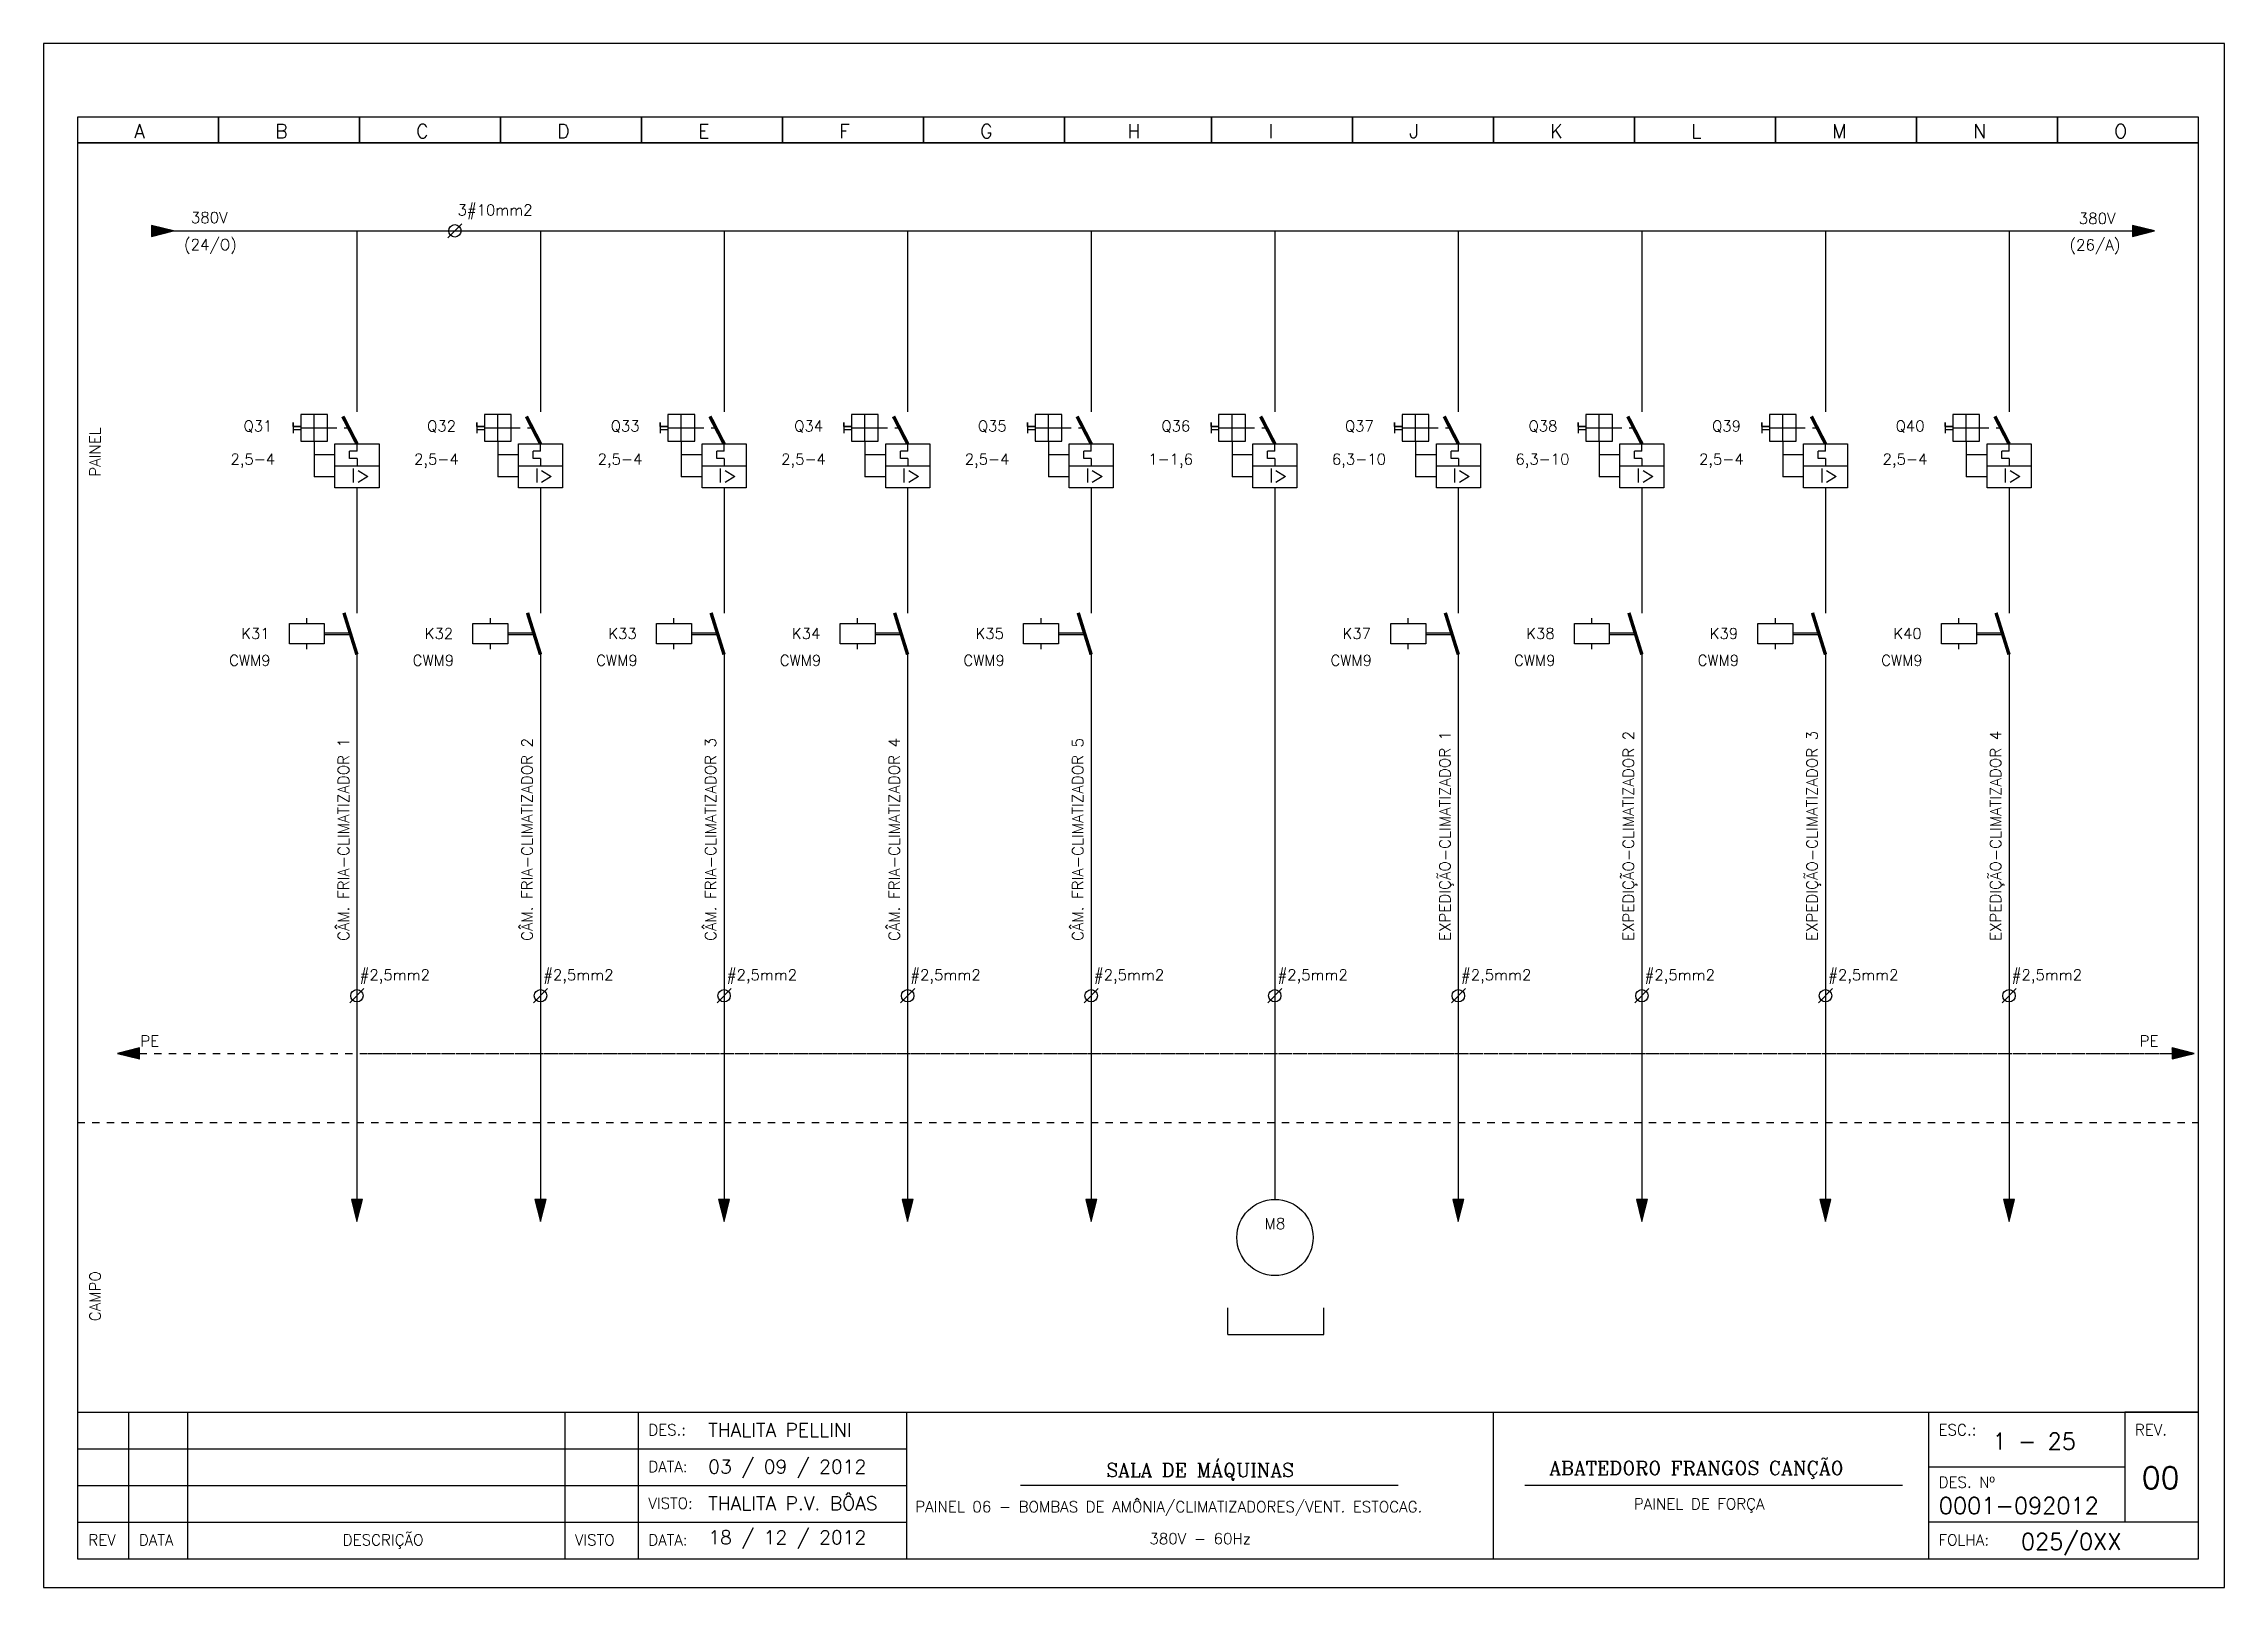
# Model space of a CAD drawing. Header units: millimetres. Extents: x 1974 to 2560, y 1429 to 1567.
# Drawn here: x 2130.07 to 2159.77, y 1491.61 to 1512.63 of the extents above; entities that cross this region are included whole.
import ezdxf

# ---------------------------------------------------------------- set-up
doc = ezdxf.new("R2010")
doc.units = ezdxf.units.MM
for name, pattern in [('DASHDOT2', [0.5, 0.25, -0.125, 0, -0.125]), ('DASHED', [0.75, 0.5, -0.25]), ('HIDDEN2', [0.1875, 0.125, -0.0625])]:
    doc.linetypes.add(name, pattern=pattern)
for name, color, linetype in [('1', 5, 'Continuous'), ('ALIMENTAÇÃO', 6, 'Continuous'), ('CONECTOR_SAK', 2, 'Continuous'), ('DISJUNTOR', 5, 'Continuous'), ('EQUIPAMENTOS', 5, 'Continuous'), ('MARGEM', 1, 'Continuous'), ('MOTORES', 5, 'Continuous'), ('PAINEL', 7, 'Continuous'), ('soft', 5, 'Continuous'), ('TERRA', 3, 'DASHED'), ('TEXTO', 4, 'Continuous'), ('TEXTO_2', 5, 'Continuous'), ('TIMBRE', 7, 'Continuous')]:
    doc.layers.add(name, color=color, linetype=linetype)
doc.styles.add('REGUA60', font='romans.shx', dxfattribs={"height": 2})
doc.styles.add('ROMANC', font='romanc.shx', dxfattribs={"height": 0.55})
doc.styles.add('ROMANS', font='romans.shx', dxfattribs={"height": 37})

msp = doc.modelspace()

# ---------------------------------------------------------------- texts
at = {"style": 'ROMANS'}
for s, p in [('ESC.:', (2155.88, 1493.68)), ('REV.', (2158.555, 1493.68)), ('DES. Nº', (2155.88, 1492.967)), ('PAINEL 06 - BOMBAS DE AMÔNIA/CLIMATIZADORES/VENT. ESTOCAG.', (2141.944, 1492.633)), ('PAINEL DE FORÇA', (2151.73, 1492.671)), ('380V - 60Hz', (2145.133, 1492.198)), ('FOLHA:', (2155.88, 1492.18))]:
    msp.add_text(s, height=0.15, dxfattribs=at).set_placement(p)
at = {"layer": 'TEXTO'}
for s, height, style, p in [('A', 0.188, 'ROMANS', (2131.307, 1511.347)), ('B', 0.188, 'ROMANS', (2133.227, 1511.347)), ('C', 0.188, 'ROMANS', (2135.147, 1511.347)), ('D', 0.188, 'ROMANS', (2137.067, 1511.347)), ('E', 0.188, 'ROMANS', (2138.987, 1511.347)), ('F', 0.188, 'ROMANS', (2140.907, 1511.347)), ('G', 0.188, 'ROMANS', (2142.827, 1511.347)), ('H', 0.188, 'ROMANS', (2144.832, 1511.347)), ('I', 0.188, 'ROMANS', (2146.752, 1511.347)), ('J', 0.188, 'ROMANS', (2148.672, 1511.347)), ('K', 0.188, 'ROMANS', (2150.592, 1511.347)), ('L', 0.188, 'ROMANS', (2152.512, 1511.347)), ('M', 0.188, 'ROMANS', (2154.432, 1511.347)), ('N', 0.188, 'ROMANS', (2156.352, 1511.347)), ('O', 0.188, 'ROMANS', (2158.272, 1511.347)), ('380V', 0.15, 'ROMANS', (2132.078, 1510.19)), ('3#10mm2', 0.148, 'ROMANS', (2135.711, 1510.294)), ('380V', 0.15, 'ROMANS', (2157.789, 1510.178)), ('(24/O)', 0.15, 'ROMANS', (2131.985, 1509.822)), ('(26/A)', 0.15, 'ROMANS', (2157.663, 1509.818)), ('Q31', 0.148, 'ROMANS', (2132.796, 1507.353)), ('Q32', 0.148, 'ROMANS', (2135.296, 1507.353)), ('Q33', 0.148, 'ROMANS', (2137.796, 1507.353)), ('Q34', 0.148, 'ROMANS', (2140.296, 1507.353)), ('Q35', 0.148, 'ROMANS', (2142.796, 1507.353)), ('Q36', 0.148, 'ROMANS', (2145.296, 1507.353)), ('Q37', 0.148, 'ROMANS', (2147.796, 1507.353)), ('Q38', 0.148, 'ROMANS', (2150.296, 1507.353)), ('Q39', 0.148, 'ROMANS', (2152.796, 1507.353)), ('Q40', 0.148, 'ROMANS', (2155.296, 1507.353)), ('2,5-4', 0.148, 'ROMANS', (2132.618, 1506.901)), ('2,5-4', 0.148, 'ROMANS', (2135.118, 1506.901)), ('2,5-4', 0.148, 'ROMANS', (2137.618, 1506.901)), ('2,5-4', 0.148, 'ROMANS', (2140.118, 1506.901)), ('2,5-4', 0.148, 'ROMANS', (2142.618, 1506.901)), ('1-1,6', 0.148, 'ROMANS', (2145.118, 1506.901)), ('6,3-10', 0.148, 'ROMANS', (2147.618, 1506.901)), ('6,3-10', 0.148, 'ROMANS', (2150.118, 1506.901)), ('2,5-4', 0.148, 'ROMANS', (2152.618, 1506.901)), ('2,5-4', 0.148, 'ROMANS', (2155.118, 1506.901)), ('K31', 0.148, 'ROMANS', (2132.764, 1504.527)), ('K32', 0.148, 'ROMANS', (2135.264, 1504.527)), ('K33', 0.148, 'ROMANS', (2137.764, 1504.527)), ('K34', 0.148, 'ROMANS', (2140.264, 1504.527)), ('K35', 0.148, 'ROMANS', (2142.764, 1504.527)), ('K37', 0.148, 'ROMANS', (2147.764, 1504.527)), ('K38', 0.148, 'ROMANS', (2150.264, 1504.527)), ('K39', 0.148, 'ROMANS', (2152.764, 1504.527)), ('K40', 0.148, 'ROMANS', (2155.264, 1504.527)), ('CWM9', 0.148, 'ROMANS', (2132.599, 1504.161)), ('CWM9', 0.148, 'ROMANS', (2135.099, 1504.161)), ('CWM9', 0.148, 'ROMANS', (2137.599, 1504.161)), ('CWM9', 0.148, 'ROMANS', (2140.099, 1504.161)), ('CWM9', 0.148, 'ROMANS', (2142.599, 1504.161)), ('CWM9', 0.148, 'ROMANS', (2147.599, 1504.161)), ('CWM9', 0.148, 'ROMANS', (2150.099, 1504.161)), ('CWM9', 0.148, 'ROMANS', (2152.599, 1504.161)), ('CWM9', 0.148, 'ROMANS', (2155.099, 1504.161)), ('#2,5mm2', 0.148, 'ROMANS', (2134.377, 1499.877)), ('#2,5mm2', 0.148, 'ROMANS', (2136.877, 1499.877)), ('#2,5mm2', 0.148, 'ROMANS', (2139.377, 1499.877)), ('#2,5mm2', 0.148, 'ROMANS', (2141.877, 1499.877)), ('#2,5mm2', 0.148, 'ROMANS', (2144.377, 1499.877)), ('#2,5mm2', 0.148, 'ROMANS', (2146.877, 1499.877)), ('#2,5mm2', 0.148, 'ROMANS', (2149.377, 1499.877)), ('#2,5mm2', 0.148, 'ROMANS', (2151.877, 1499.877)), ('#2,5mm2', 0.148, 'ROMANS', (2154.377, 1499.877)), ('#2,5mm2', 0.148, 'ROMANS', (2156.877, 1499.877)), ('PE', 0.15, 'ROMANS', (2131.391, 1498.975)), ('PE', 0.15, 'ROMANS', (2158.618, 1498.975)), ('M8', 0.15, 'REGUA60', (2146.7, 1496.489)), ('THALITA PELLINI', 0.1875, 'ROMANS', (2139.124, 1493.66)), ('03 / 09 / 2012', 0.1875, 'ROMANS', (2139.124, 1493.16)), ('THALITA P.V. BÔAS', 0.1875, 'ROMANS', (2139.124, 1492.66)), ('18 / 12 / 2012', 0.1875, 'ROMANS', (2139.124, 1492.197))]:
    msp.add_text(s, height=height, dxfattribs=dict(at, style=style)).set_placement(p)
at = {"layer": 'TEXTO', "style": 'REGUA60'}
for s, p in [('PAINEL', (2130.849, 1506.735)), ('CÂM. FRIA-CLIMATIZADOR 1', (2134.232, 1500.413)), ('CÂM. FRIA-CLIMATIZADOR 2', (2136.732, 1500.413)), ('CÂM. FRIA-CLIMATIZADOR 3', (2139.232, 1500.413)), ('CÂM. FRIA-CLIMATIZADOR 4', (2141.732, 1500.413)), ('CÂM. FRIA-CLIMATIZADOR 5', (2144.232, 1500.413)), ('EXPEDIÇÃO-CLIMATIZADOR 1', (2149.232, 1500.413)), ('EXPEDIÇÃO-CLIMATIZADOR 2', (2151.732, 1500.413)), ('EXPEDIÇÃO-CLIMATIZADOR 3', (2154.232, 1500.413)), ('EXPEDIÇÃO-CLIMATIZADOR 4', (2156.732, 1500.413)), ('CAMPO', (2130.849, 1495.234))]:
    msp.add_text(s, height=0.15, rotation=90, dxfattribs=at).set_placement(p)
at = {"layer": 'TEXTO', "color": 150, "style": 'ROMANS'}
for s, height, p in [('DES.:', 0.15, (2138.309, 1493.68)), ('1 - 25', 0.225, (2156.614, 1493.487)), ('DATA:', 0.15, (2138.309, 1493.18)), ('00', 0.3, (2158.647, 1492.953)), ('VISTO:', 0.15, (2138.309, 1492.68)), ('0001-092012', 0.225, (2155.884, 1492.611)), ('REV', 0.15, (2130.683, 1492.18)), ('DATA', 0.15, (2131.371, 1492.18)), ('DESCRIÇÃO', 0.15, (2134.147, 1492.18)), ('VISTO', 0.15, (2137.309, 1492.18)), ('DATA:', 0.15, (2138.309, 1492.18)), ('025/0XX', 0.225, (2157.002, 1492.121))]:
    msp.add_text(s, height=height, dxfattribs=at).set_placement(p)
at = {"layer": 'TEXTO_2'}
for s, height, style, p in [('I>', 0.1927, 'REGUA60', (2134.256, 1506.657)), ('I>', 0.1927, 'REGUA60', (2136.756, 1506.657)), ('I>', 0.1927, 'REGUA60', (2139.256, 1506.657)), ('I>', 0.1927, 'REGUA60', (2141.756, 1506.657)), ('I>', 0.1927, 'REGUA60', (2144.256, 1506.657)), ('I>', 0.1927, 'REGUA60', (2146.756, 1506.657)), ('I>', 0.1927, 'REGUA60', (2149.256, 1506.657)), ('I>', 0.1927, 'REGUA60', (2151.756, 1506.657)), ('I>', 0.1927, 'REGUA60', (2154.256, 1506.657)), ('I>', 0.1927, 'REGUA60', (2156.756, 1506.657)), ('SALA DE MÁQUINAS', 0.1875, 'ROMANC', (2144.545, 1493.113)), ('ABATEDORO FRANGOS CANÇÃO', 0.1875, 'ROMANC', (2150.577, 1493.141))]:
    msp.add_text(s, height=height, dxfattribs=dict(at, style=style)).set_placement(p)

# ---------------------------------------------------------------- hatches: boundary and pattern name
at = {"layer": 'EQUIPAMENTOS'}
for points in [[(2131.84, 1510.084), (2131.54, 1510.159), (2131.54, 1510.009)], [(2158.822, 1510.084), (2158.522, 1510.159), (2158.522, 1510.009)], [(2134.265, 1496.894), (2134.34, 1496.594), (2134.415, 1496.894)], [(2136.765, 1496.894), (2136.84, 1496.594), (2136.915, 1496.894)], [(2139.265, 1496.894), (2139.34, 1496.594), (2139.415, 1496.894)], [(2141.765, 1496.894), (2141.84, 1496.594), (2141.915, 1496.894)], [(2144.265, 1496.894), (2144.34, 1496.594), (2144.415, 1496.894)], [(2149.265, 1496.894), (2149.34, 1496.594), (2149.415, 1496.894)], [(2151.765, 1496.894), (2151.84, 1496.594), (2151.915, 1496.894)], [(2154.265, 1496.894), (2154.34, 1496.594), (2154.415, 1496.894)], [(2156.765, 1496.894), (2156.84, 1496.594), (2156.915, 1496.894)]]:
    msp.add_hatch(color=256, dxfattribs=at).paths.add_polyline_path(points)
at = {"layer": 'TERRA'}
h = msp.add_hatch(dxfattribs=at)
h.set_pattern_fill('ANSI31', color=256, scale=0.004, angle=180, style=0)
h.set_pattern_definition([(225, (2188.33320223, 1547.50084864), (0.0003535533906, -0.0003535533906), [])])
h.paths.add_polyline_path([(2131.079, 1498.881), (2131.379, 1498.881), (2131.379, 1498.956)])
h.paths.add_polyline_path([(2131.379, 1498.806), (2131.379, 1498.881), (2131.079, 1498.881)])
h = msp.add_hatch(dxfattribs=at)
h.set_pattern_fill('ANSI31', color=256, scale=0.004, style=0)
h.set_pattern_definition([(45, (2102.10874803, 1450.2612611), (-0.0003535533906, 0.0003535533906), [])])
h.paths.add_polyline_path([(2159.363, 1498.881), (2159.063, 1498.881), (2159.063, 1498.806)])
h.paths.add_polyline_path([(2159.063, 1498.956), (2159.063, 1498.881), (2159.363, 1498.881)])

# ---------------------------------------------------------------- linework, layer by layer
for p, q in [((2146.203, 1495.053), (2146.203, 1495.417)), ((2147.51, 1495.053), (2147.51, 1495.417)), ((2146.203, 1495.053), (2147.51, 1495.053)), ((2159.419, 1493.997), (2158.419, 1493.997))]:
    msp.add_line(p, q)
at = {"layer": '1'}
for p, q in [((2133.94, 1507.582), (2133.576, 1507.582)), ((2133.576, 1507.582), (2133.576, 1507.218)), ((2133.758, 1507.218), (2133.758, 1507.582)), ((2133.94, 1507.218), (2133.94, 1507.582)), ((2136.44, 1507.582), (2136.076, 1507.582)), ((2136.076, 1507.582), (2136.076, 1507.218)), ((2136.258, 1507.218), (2136.258, 1507.582)), ((2136.44, 1507.218), (2136.44, 1507.582)), ((2138.94, 1507.582), (2138.576, 1507.582)), ((2138.576, 1507.582), (2138.576, 1507.218)), ((2138.758, 1507.218), (2138.758, 1507.582)), ((2138.94, 1507.218), (2138.94, 1507.582)), ((2141.44, 1507.582), (2141.076, 1507.582)), ((2141.076, 1507.582), (2141.076, 1507.218)), ((2141.258, 1507.218), (2141.258, 1507.582)), ((2141.44, 1507.218), (2141.44, 1507.582)), ((2143.94, 1507.582), (2143.576, 1507.582)), ((2143.576, 1507.582), (2143.576, 1507.218)), ((2143.758, 1507.218), (2143.758, 1507.582)), ((2143.94, 1507.218), (2143.94, 1507.582)), ((2146.44, 1507.582), (2146.076, 1507.582)), ((2146.076, 1507.582), (2146.076, 1507.218)), ((2146.258, 1507.218), (2146.258, 1507.582)), ((2146.44, 1507.218), (2146.44, 1507.582)), ((2148.94, 1507.582), (2148.576, 1507.582)), ((2148.576, 1507.582), (2148.576, 1507.218)), ((2148.758, 1507.218), (2148.758, 1507.582)), ((2148.94, 1507.218), (2148.94, 1507.582)), ((2151.44, 1507.582), (2151.076, 1507.582)), ((2151.076, 1507.582), (2151.076, 1507.218)), ((2151.258, 1507.218), (2151.258, 1507.582)), ((2151.44, 1507.218), (2151.44, 1507.582)), ((2153.94, 1507.582), (2153.576, 1507.582)), ((2153.576, 1507.582), (2153.576, 1507.218)), ((2153.758, 1507.218), (2153.758, 1507.582)), ((2153.94, 1507.218), (2153.94, 1507.582)), ((2156.44, 1507.582), (2156.076, 1507.582)), ((2156.076, 1507.582), (2156.076, 1507.218)), ((2156.258, 1507.218), (2156.258, 1507.582)), ((2156.44, 1507.218), (2156.44, 1507.582)), ((2133.472, 1507.473), (2133.472, 1507.327)), ((2133.472, 1507.421), (2133.472, 1507.473)), ((2133.576, 1507.421), (2133.472, 1507.421)), ((2133.472, 1507.421), (2133.576, 1507.421)), ((2133.472, 1507.379), (2133.576, 1507.379)), ((2133.576, 1507.4), (2133.94, 1507.4)), ((2135.972, 1507.473), (2135.972, 1507.327)), ((2135.972, 1507.421), (2135.972, 1507.473)), ((2136.076, 1507.421), (2135.972, 1507.421)), ((2135.972, 1507.421), (2136.076, 1507.421)), ((2135.972, 1507.379), (2136.076, 1507.379)), ((2136.076, 1507.4), (2136.44, 1507.4)), ((2138.472, 1507.473), (2138.472, 1507.327)), ((2138.472, 1507.421), (2138.472, 1507.473)), ((2138.576, 1507.421), (2138.472, 1507.421)), ((2138.472, 1507.421), (2138.576, 1507.421)), ((2138.472, 1507.379), (2138.576, 1507.379)), ((2138.576, 1507.4), (2138.94, 1507.4)), ((2140.972, 1507.473), (2140.972, 1507.327)), ((2140.972, 1507.421), (2140.972, 1507.473)), ((2141.076, 1507.421), (2140.972, 1507.421)), ((2140.972, 1507.421), (2141.076, 1507.421)), ((2140.972, 1507.379), (2141.076, 1507.379)), ((2141.076, 1507.4), (2141.44, 1507.4)), ((2143.472, 1507.473), (2143.472, 1507.327)), ((2143.472, 1507.421), (2143.472, 1507.473)), ((2143.576, 1507.421), (2143.472, 1507.421)), ((2143.472, 1507.421), (2143.576, 1507.421)), ((2143.472, 1507.379), (2143.576, 1507.379)), ((2143.576, 1507.4), (2143.94, 1507.4)), ((2145.972, 1507.473), (2145.972, 1507.327)), ((2145.972, 1507.421), (2145.972, 1507.473)), ((2146.076, 1507.421), (2145.972, 1507.421)), ((2145.972, 1507.421), (2146.076, 1507.421)), ((2145.972, 1507.379), (2146.076, 1507.379)), ((2146.076, 1507.4), (2146.44, 1507.4)), ((2148.472, 1507.473), (2148.472, 1507.327)), ((2148.472, 1507.421), (2148.472, 1507.473)), ((2148.576, 1507.421), (2148.472, 1507.421)), ((2148.472, 1507.421), (2148.576, 1507.421)), ((2148.472, 1507.379), (2148.576, 1507.379)), ((2148.576, 1507.4), (2148.94, 1507.4)), ((2150.972, 1507.473), (2150.972, 1507.327)), ((2150.972, 1507.421), (2150.972, 1507.473)), ((2151.076, 1507.421), (2150.972, 1507.421)), ((2150.972, 1507.421), (2151.076, 1507.421)), ((2150.972, 1507.379), (2151.076, 1507.379)), ((2151.076, 1507.4), (2151.44, 1507.4)), ((2153.472, 1507.473), (2153.472, 1507.327)), ((2153.472, 1507.421), (2153.472, 1507.473)), ((2153.576, 1507.421), (2153.472, 1507.421)), ((2153.472, 1507.421), (2153.576, 1507.421)), ((2153.472, 1507.379), (2153.576, 1507.379)), ((2153.576, 1507.4), (2153.94, 1507.4)), ((2155.972, 1507.473), (2155.972, 1507.327)), ((2155.972, 1507.421), (2155.972, 1507.473)), ((2156.076, 1507.421), (2155.972, 1507.421)), ((2155.972, 1507.421), (2156.076, 1507.421)), ((2155.972, 1507.379), (2156.076, 1507.379)), ((2156.076, 1507.4), (2156.44, 1507.4)), ((2133.576, 1507.218), (2133.94, 1507.218)), ((2136.076, 1507.218), (2136.44, 1507.218)), ((2138.576, 1507.218), (2138.94, 1507.218)), ((2141.076, 1507.218), (2141.44, 1507.218)), ((2143.576, 1507.218), (2143.94, 1507.218)), ((2146.076, 1507.218), (2146.44, 1507.218)), ((2148.576, 1507.218), (2148.94, 1507.218)), ((2151.076, 1507.218), (2151.44, 1507.218)), ((2153.576, 1507.218), (2153.94, 1507.218)), ((2156.076, 1507.218), (2156.44, 1507.218))]:
    msp.add_line(p, q, dxfattribs=at)
at = {"layer": 'ALIMENTAÇÃO', "color": 6}
for p, q in [((2134.34, 1510.084), (2134.34, 1507.62)), ((2136.84, 1510.084), (2136.84, 1507.62)), ((2139.34, 1510.084), (2139.34, 1507.62)), ((2141.84, 1510.084), (2141.84, 1507.62)), ((2144.34, 1510.084), (2144.34, 1507.62)), ((2146.84, 1510.084), (2146.84, 1507.62)), ((2149.34, 1510.084), (2149.34, 1507.62)), ((2151.84, 1510.084), (2151.84, 1507.62)), ((2154.34, 1510.084), (2154.34, 1507.62)), ((2156.84, 1510.084), (2156.84, 1507.62)), ((2134.34, 1506.582), (2134.34, 1504.877)), ((2136.84, 1506.582), (2136.84, 1504.877)), ((2139.34, 1506.582), (2139.34, 1504.877)), ((2141.84, 1506.582), (2141.84, 1504.877)), ((2144.34, 1506.582), (2144.34, 1504.877)), ((2146.84, 1506.583), (2146.84, 1500.32)), ((2149.34, 1506.582), (2149.34, 1504.877)), ((2151.84, 1506.582), (2151.84, 1504.877)), ((2154.34, 1506.582), (2154.34, 1504.877)), ((2156.84, 1506.582), (2156.84, 1504.877)), ((2134.34, 1504.314), (2134.34, 1500.32)), ((2136.84, 1504.314), (2136.84, 1500.32)), ((2139.34, 1504.314), (2139.34, 1500.32)), ((2141.84, 1504.314), (2141.84, 1500.32)), ((2144.34, 1504.314), (2144.34, 1500.32)), ((2149.34, 1504.314), (2149.34, 1500.32)), ((2151.84, 1504.314), (2151.84, 1500.32)), ((2154.34, 1504.314), (2154.34, 1500.32)), ((2156.84, 1504.314), (2156.84, 1500.32)), ((2134.34, 1500.32), (2134.34, 1496.894)), ((2136.84, 1500.32), (2136.84, 1496.894)), ((2139.34, 1500.32), (2139.34, 1496.894)), ((2141.84, 1500.32), (2141.84, 1496.894)), ((2144.34, 1500.32), (2144.34, 1496.894)), ((2146.84, 1500.32), (2146.84, 1496.894)), ((2149.34, 1500.32), (2149.34, 1496.894)), ((2151.84, 1500.32), (2151.84, 1496.894)), ((2154.34, 1500.32), (2154.34, 1496.894)), ((2156.84, 1500.32), (2156.84, 1496.894))]:
    msp.add_line(p, q, dxfattribs=at)
at = {"layer": 'CONECTOR_SAK'}
for p, q in [((2135.77, 1510.181), (2135.579, 1509.988)), ((2134.436, 1499.764), (2134.245, 1499.571)), ((2136.936, 1499.764), (2136.745, 1499.571)), ((2139.436, 1499.764), (2139.245, 1499.571)), ((2141.936, 1499.764), (2141.745, 1499.571)), ((2144.436, 1499.764), (2144.245, 1499.571)), ((2146.936, 1499.764), (2146.745, 1499.571)), ((2149.436, 1499.764), (2149.245, 1499.571)), ((2151.936, 1499.764), (2151.745, 1499.571)), ((2154.436, 1499.764), (2154.245, 1499.571)), ((2156.936, 1499.764), (2156.745, 1499.571))]:
    msp.add_line(p, q, dxfattribs=at)
for centre in [(2135.674, 1510.084), (2134.34, 1499.667), (2136.84, 1499.667), (2139.34, 1499.667), (2141.84, 1499.667), (2144.34, 1499.667), (2146.84, 1499.667), (2149.34, 1499.667), (2151.84, 1499.667), (2154.34, 1499.667), (2156.84, 1499.667)]:
    msp.add_circle(centre, 0.0846, dxfattribs=at)
at = {"layer": 'DISJUNTOR', "linetype": 'HIDDEN2'}
for p, q in [((2133.94, 1507.4), (2134.24, 1507.4)), ((2136.44, 1507.4), (2136.74, 1507.4)), ((2138.94, 1507.4), (2139.24, 1507.4)), ((2141.44, 1507.4), (2141.74, 1507.4)), ((2143.94, 1507.4), (2144.24, 1507.4)), ((2146.44, 1507.4), (2146.74, 1507.4)), ((2148.94, 1507.4), (2149.24, 1507.4)), ((2151.44, 1507.4), (2151.74, 1507.4)), ((2153.94, 1507.4), (2154.24, 1507.4)), ((2156.44, 1507.4), (2156.74, 1507.4))]:
    msp.add_line(p, q, dxfattribs=at)
at = {"layer": 'DISJUNTOR'}
for p, q in [((2133.758, 1507.218), (2133.758, 1506.732)), ((2134.04, 1507.032), (2133.758, 1507.032)), ((2134.341, 1507.083), (2134.241, 1507.083)), ((2134.241, 1506.983), (2134.241, 1507.083)), ((2134.341, 1506.983), (2134.241, 1506.983)), ((2134.341, 1507.083), (2134.341, 1507.183)), ((2134.341, 1506.983), (2134.341, 1506.883)), ((2136.258, 1507.218), (2136.258, 1506.732)), ((2136.54, 1507.032), (2136.258, 1507.032)), ((2136.841, 1507.083), (2136.741, 1507.083)), ((2136.741, 1506.983), (2136.741, 1507.083)), ((2136.841, 1506.983), (2136.741, 1506.983)), ((2136.841, 1507.083), (2136.841, 1507.183)), ((2136.841, 1506.983), (2136.841, 1506.883)), ((2138.758, 1507.218), (2138.758, 1506.732)), ((2139.04, 1507.032), (2138.758, 1507.032)), ((2139.341, 1507.083), (2139.241, 1507.083)), ((2139.241, 1506.983), (2139.241, 1507.083)), ((2139.341, 1506.983), (2139.241, 1506.983)), ((2139.341, 1507.083), (2139.341, 1507.183)), ((2139.341, 1506.983), (2139.341, 1506.883)), ((2141.258, 1507.218), (2141.258, 1506.732)), ((2141.54, 1507.032), (2141.258, 1507.032)), ((2141.841, 1507.083), (2141.741, 1507.083)), ((2141.741, 1506.983), (2141.741, 1507.083)), ((2141.841, 1506.983), (2141.741, 1506.983)), ((2141.841, 1507.083), (2141.841, 1507.183)), ((2141.841, 1506.983), (2141.841, 1506.883)), ((2143.758, 1507.218), (2143.758, 1506.732)), ((2144.04, 1507.032), (2143.758, 1507.032)), ((2144.341, 1507.083), (2144.241, 1507.083)), ((2144.241, 1506.983), (2144.241, 1507.083)), ((2144.341, 1506.983), (2144.241, 1506.983)), ((2144.341, 1507.083), (2144.341, 1507.183)), ((2144.341, 1506.983), (2144.341, 1506.883)), ((2146.258, 1507.218), (2146.258, 1506.732)), ((2146.54, 1507.032), (2146.258, 1507.032)), ((2146.841, 1507.083), (2146.741, 1507.083)), ((2146.741, 1506.983), (2146.741, 1507.083)), ((2146.841, 1506.983), (2146.741, 1506.983)), ((2146.841, 1507.083), (2146.841, 1507.183)), ((2146.841, 1506.983), (2146.841, 1506.883)), ((2148.758, 1507.218), (2148.758, 1506.732)), ((2149.04, 1507.032), (2148.758, 1507.032)), ((2149.341, 1507.083), (2149.241, 1507.083)), ((2149.241, 1506.983), (2149.241, 1507.083)), ((2149.341, 1506.983), (2149.241, 1506.983)), ((2149.341, 1507.083), (2149.341, 1507.183)), ((2149.341, 1506.983), (2149.341, 1506.883)), ((2151.258, 1507.218), (2151.258, 1506.732)), ((2151.54, 1507.032), (2151.258, 1507.032)), ((2151.841, 1507.083), (2151.741, 1507.083)), ((2151.741, 1506.983), (2151.741, 1507.083)), ((2151.841, 1506.983), (2151.741, 1506.983)), ((2151.841, 1507.083), (2151.841, 1507.183)), ((2151.841, 1506.983), (2151.841, 1506.883)), ((2153.758, 1507.218), (2153.758, 1506.732)), ((2154.04, 1507.032), (2153.758, 1507.032)), ((2154.341, 1507.083), (2154.241, 1507.083)), ((2154.241, 1506.983), (2154.241, 1507.083)), ((2154.341, 1506.983), (2154.241, 1506.983)), ((2154.341, 1507.083), (2154.341, 1507.183)), ((2154.341, 1506.983), (2154.341, 1506.883)), ((2156.258, 1507.218), (2156.258, 1506.732)), ((2156.54, 1507.032), (2156.258, 1507.032)), ((2156.841, 1507.083), (2156.741, 1507.083)), ((2156.741, 1506.983), (2156.741, 1507.083)), ((2156.841, 1506.983), (2156.741, 1506.983)), ((2156.841, 1507.083), (2156.841, 1507.183)), ((2156.841, 1506.983), (2156.841, 1506.883)), ((2134.04, 1506.732), (2133.758, 1506.732)), ((2134.041, 1506.883), (2134.641, 1506.883)), ((2136.54, 1506.732), (2136.258, 1506.732)), ((2136.541, 1506.883), (2137.141, 1506.883)), ((2139.04, 1506.732), (2138.758, 1506.732)), ((2139.041, 1506.883), (2139.641, 1506.883)), ((2141.54, 1506.732), (2141.258, 1506.732)), ((2141.541, 1506.883), (2142.141, 1506.883)), ((2144.04, 1506.732), (2143.758, 1506.732)), ((2144.041, 1506.883), (2144.641, 1506.883)), ((2146.54, 1506.732), (2146.258, 1506.732)), ((2146.541, 1506.883), (2147.141, 1506.883)), ((2149.04, 1506.732), (2148.758, 1506.732)), ((2149.041, 1506.883), (2149.641, 1506.883)), ((2151.54, 1506.732), (2151.258, 1506.732)), ((2151.541, 1506.883), (2152.141, 1506.883)), ((2154.04, 1506.732), (2153.758, 1506.732)), ((2154.041, 1506.883), (2154.641, 1506.883)), ((2156.54, 1506.732), (2156.258, 1506.732)), ((2156.541, 1506.883), (2157.141, 1506.883))]:
    msp.add_line(p, q, dxfattribs=at)
at = {"layer": 'DISJUNTOR', "const_width": 0.0472}
for points in [[(2134.341, 1507.183), (2134.148, 1507.557)], [(2136.841, 1507.183), (2136.648, 1507.557)], [(2139.341, 1507.183), (2139.148, 1507.557)], [(2141.841, 1507.183), (2141.648, 1507.557)], [(2144.341, 1507.183), (2144.148, 1507.557)], [(2146.841, 1507.183), (2146.648, 1507.557)], [(2149.341, 1507.183), (2149.148, 1507.557)], [(2151.841, 1507.183), (2151.648, 1507.557)], [(2154.341, 1507.183), (2154.148, 1507.557)], [(2156.841, 1507.183), (2156.648, 1507.557)]]:
    msp.add_lwpolyline(points, dxfattribs=at)
at = {"layer": 'DISJUNTOR'}
for points in [[(2134.041, 1507.183), (2134.641, 1507.183), (2134.641, 1506.583), (2134.041, 1506.583)], [(2136.541, 1507.183), (2137.141, 1507.183), (2137.141, 1506.583), (2136.541, 1506.583)], [(2139.041, 1507.183), (2139.641, 1507.183), (2139.641, 1506.583), (2139.041, 1506.583)], [(2141.541, 1507.183), (2142.141, 1507.183), (2142.141, 1506.583), (2141.541, 1506.583)], [(2144.041, 1507.183), (2144.641, 1507.183), (2144.641, 1506.583), (2144.041, 1506.583)], [(2146.541, 1507.183), (2147.141, 1507.183), (2147.141, 1506.583), (2146.541, 1506.583)], [(2149.041, 1507.183), (2149.641, 1507.183), (2149.641, 1506.583), (2149.041, 1506.583)], [(2151.541, 1507.183), (2152.141, 1507.183), (2152.141, 1506.583), (2151.541, 1506.583)], [(2154.041, 1507.183), (2154.641, 1507.183), (2154.641, 1506.583), (2154.041, 1506.583)], [(2156.541, 1507.183), (2157.141, 1507.183), (2157.141, 1506.583), (2156.541, 1506.583)]]:
    msp.add_lwpolyline(points, close=True, dxfattribs=at)
at = {"layer": 'EQUIPAMENTOS'}
for p, q in [((2133.658, 1504.738), (2133.658, 1504.809)), ((2133.896, 1504.608), (2134.248, 1504.608)), ((2136.158, 1504.738), (2136.158, 1504.809)), ((2136.396, 1504.608), (2136.748, 1504.608)), ((2138.658, 1504.738), (2138.658, 1504.809)), ((2138.896, 1504.608), (2139.248, 1504.608)), ((2141.158, 1504.738), (2141.158, 1504.809)), ((2141.396, 1504.608), (2141.748, 1504.608)), ((2143.658, 1504.738), (2143.658, 1504.809)), ((2143.896, 1504.608), (2144.248, 1504.608)), ((2148.658, 1504.738), (2148.658, 1504.809)), ((2148.896, 1504.608), (2149.248, 1504.608)), ((2151.158, 1504.738), (2151.158, 1504.809)), ((2151.396, 1504.608), (2151.748, 1504.608)), ((2153.658, 1504.738), (2153.658, 1504.809)), ((2153.896, 1504.608), (2154.248, 1504.608)), ((2156.158, 1504.738), (2156.158, 1504.809)), ((2156.396, 1504.608), (2156.748, 1504.608)), ((2133.658, 1504.388), (2133.658, 1504.459)), ((2133.896, 1504.588), (2134.255, 1504.588)), ((2136.158, 1504.388), (2136.158, 1504.459)), ((2136.396, 1504.588), (2136.755, 1504.588)), ((2138.658, 1504.388), (2138.658, 1504.459)), ((2138.896, 1504.588), (2139.255, 1504.588)), ((2141.158, 1504.388), (2141.158, 1504.459)), ((2141.396, 1504.588), (2141.755, 1504.588)), ((2143.658, 1504.388), (2143.658, 1504.459)), ((2143.896, 1504.588), (2144.255, 1504.588)), ((2148.658, 1504.388), (2148.658, 1504.459)), ((2148.896, 1504.588), (2149.255, 1504.588)), ((2151.158, 1504.388), (2151.158, 1504.459)), ((2151.396, 1504.588), (2151.755, 1504.588)), ((2153.658, 1504.388), (2153.658, 1504.459)), ((2153.896, 1504.588), (2154.255, 1504.588)), ((2156.158, 1504.388), (2156.158, 1504.459)), ((2156.396, 1504.588), (2156.755, 1504.588))]:
    msp.add_line(p, q, dxfattribs=at)
for points in [[(2131.54, 1510.009), (2131.84, 1510.084), (2131.54, 1510.159), (2131.54, 1510.009)], [(2158.522, 1510.009), (2158.822, 1510.084), (2158.522, 1510.159), (2158.522, 1510.009)], [(2134.265, 1496.894), (2134.34, 1496.594), (2134.415, 1496.894), (2134.265, 1496.894)], [(2136.765, 1496.894), (2136.84, 1496.594), (2136.915, 1496.894), (2136.765, 1496.894)], [(2139.265, 1496.894), (2139.34, 1496.594), (2139.415, 1496.894), (2139.265, 1496.894)], [(2141.765, 1496.894), (2141.84, 1496.594), (2141.915, 1496.894), (2141.765, 1496.894)], [(2144.265, 1496.894), (2144.34, 1496.594), (2144.415, 1496.894), (2144.265, 1496.894)], [(2149.265, 1496.894), (2149.34, 1496.594), (2149.415, 1496.894), (2149.265, 1496.894)], [(2151.765, 1496.894), (2151.84, 1496.594), (2151.915, 1496.894), (2151.765, 1496.894)], [(2154.265, 1496.894), (2154.34, 1496.594), (2154.415, 1496.894), (2154.265, 1496.894)], [(2156.765, 1496.894), (2156.84, 1496.594), (2156.915, 1496.894), (2156.765, 1496.894)]]:
    msp.add_lwpolyline(points, dxfattribs=at)
at = {"layer": 'EQUIPAMENTOS', "const_width": 0.0472}
for points in [[(2134.34, 1504.314), (2134.163, 1504.882)], [(2136.84, 1504.314), (2136.663, 1504.882)], [(2139.34, 1504.314), (2139.163, 1504.882)], [(2141.84, 1504.314), (2141.663, 1504.882)], [(2144.34, 1504.314), (2144.163, 1504.882)], [(2149.34, 1504.314), (2149.163, 1504.882)], [(2151.84, 1504.314), (2151.663, 1504.882)], [(2154.34, 1504.314), (2154.163, 1504.882)], [(2156.84, 1504.314), (2156.663, 1504.882)]]:
    msp.add_lwpolyline(points, dxfattribs=at)
at = {"layer": 'EQUIPAMENTOS'}
for points in [[(2133.42, 1504.459), (2133.42, 1504.738), (2133.896, 1504.738), (2133.896, 1504.459)], [(2135.92, 1504.459), (2135.92, 1504.738), (2136.396, 1504.738), (2136.396, 1504.459)], [(2138.42, 1504.459), (2138.42, 1504.738), (2138.896, 1504.738), (2138.896, 1504.459)], [(2140.92, 1504.459), (2140.92, 1504.738), (2141.396, 1504.738), (2141.396, 1504.459)], [(2143.42, 1504.459), (2143.42, 1504.738), (2143.896, 1504.738), (2143.896, 1504.459)], [(2148.42, 1504.459), (2148.42, 1504.738), (2148.896, 1504.738), (2148.896, 1504.459)], [(2150.92, 1504.459), (2150.92, 1504.738), (2151.396, 1504.738), (2151.396, 1504.459)], [(2153.42, 1504.459), (2153.42, 1504.738), (2153.896, 1504.738), (2153.896, 1504.459)], [(2155.92, 1504.459), (2155.92, 1504.738), (2156.396, 1504.738), (2156.396, 1504.459)]]:
    msp.add_lwpolyline(points, close=True, dxfattribs=at)
at = {"layer": 'MARGEM', "color": 7}
msp.add_lwpolyline([(2130.073, 1491.609), (2159.773, 1491.609), (2159.773, 1512.634), (2130.073, 1512.634)], close=True, dxfattribs=at)
at = {"layer": 'MOTORES'}
msp.add_circle((2146.843, 1496.375), 0.519, dxfattribs=at)
at = {"layer": 'PAINEL', "color": 12, "linetype": 'HIDDEN2', "ltscale": 0.005}
msp.add_line((2130.535, 1497.941), (2159.419, 1497.941), dxfattribs=at)
at = {"layer": 'soft'}
msp.add_line((2131.606, 1510.084), (2158.822, 1510.084), dxfattribs=at)
at = {"layer": 'TERRA', "linetype": 'DASHDOT2', "ltscale": 0.0025}
for p, q in [((2131.379, 1498.881), (2159.063, 1498.881)), ((2131.379, 1498.881), (2159.063, 1498.881)), ((2134.49, 1498.881), (2159.363, 1498.881))]:
    msp.add_line(p, q, dxfattribs=at)
at = {"layer": 'TERRA'}
for points in [[(2131.379, 1498.956), (2131.079, 1498.881), (2131.379, 1498.806), (2131.379, 1498.956)], [(2131.379, 1498.956), (2131.079, 1498.881), (2131.379, 1498.806), (2131.379, 1498.956)], [(2159.063, 1498.806), (2159.363, 1498.881), (2159.063, 1498.956), (2159.063, 1498.806)], [(2159.063, 1498.806), (2159.363, 1498.881), (2159.063, 1498.956), (2159.063, 1498.806)]]:
    msp.add_lwpolyline(points, dxfattribs=at)
at = {"layer": 'TIMBRE', "color": 12}
msp.add_line((2159.419, 1511.634), (2130.535, 1511.634), dxfattribs=at)
at = {"layer": 'TIMBRE'}
for p, q in [((2130.535, 1493.997), (2159.419, 1493.997)), ((2131.235, 1491.997), (2131.235, 1493.997)), ((2132.035, 1491.997), (2132.035, 1493.997)), ((2137.173, 1493.997), (2137.173, 1491.997)), ((2138.173, 1491.997), (2138.173, 1493.997)), ((2141.826, 1493.997), (2141.826, 1491.997)), ((2149.816, 1493.997), (2149.816, 1491.997)), ((2155.743, 1493.997), (2155.743, 1491.997)), ((2158.419, 1493.997), (2158.419, 1492.497)), ((2130.535, 1493.497), (2141.826, 1493.497)), ((2158.419, 1493.247), (2155.743, 1493.247)), ((2130.535, 1492.997), (2141.826, 1492.997)), ((2148.52, 1492.997), (2143.376, 1492.997)), ((2155.391, 1492.997), (2150.247, 1492.997)), ((2130.535, 1492.497), (2141.826, 1492.497)), ((2159.419, 1492.497), (2155.743, 1492.497))]:
    msp.add_line(p, q, dxfattribs=at)
at = {"layer": 'TIMBRE', "color": 12}
for points in [[(2130.535, 1511.284), (2132.455, 1511.284), (2132.455, 1511.634), (2130.535, 1511.634)], [(2132.455, 1511.284), (2134.375, 1511.284), (2134.375, 1511.634), (2132.455, 1511.634)], [(2134.375, 1511.284), (2136.295, 1511.284), (2136.295, 1511.634), (2134.375, 1511.634)], [(2136.295, 1511.284), (2138.215, 1511.284), (2138.215, 1511.634), (2136.295, 1511.634)], [(2138.215, 1511.284), (2140.135, 1511.284), (2140.135, 1511.634), (2138.215, 1511.634)], [(2140.135, 1511.284), (2142.055, 1511.284), (2142.055, 1511.634), (2140.135, 1511.634)], [(2142.055, 1511.284), (2143.975, 1511.284), (2143.975, 1511.634), (2142.055, 1511.634)], [(2143.975, 1511.284), (2145.979, 1511.284), (2145.979, 1511.634), (2143.975, 1511.634)], [(2145.979, 1511.284), (2147.899, 1511.284), (2147.899, 1511.634), (2145.979, 1511.634)], [(2147.899, 1511.284), (2149.819, 1511.284), (2149.819, 1511.634), (2147.899, 1511.634)], [(2149.819, 1511.284), (2151.739, 1511.284), (2151.739, 1511.634), (2149.819, 1511.634)], [(2151.739, 1511.284), (2153.659, 1511.284), (2153.659, 1511.634), (2151.739, 1511.634)], [(2153.659, 1511.284), (2155.579, 1511.284), (2155.579, 1511.634), (2153.659, 1511.634)], [(2155.579, 1511.284), (2157.499, 1511.284), (2157.499, 1511.634), (2155.579, 1511.634)], [(2157.499, 1511.284), (2159.419, 1511.284), (2159.419, 1511.634), (2157.499, 1511.634)], [(2130.535, 1491.997), (2159.419, 1491.997), (2159.419, 1511.284), (2130.535, 1511.284)]]:
    msp.add_lwpolyline(points, close=True, dxfattribs=at)

msp.set_redraw_order([(e.dxf.handle, doc.entitydb.next_handle()) for e in msp.query("TEXT MTEXT ATTDEF DIMENSION ARC_DIMENSION")])  # texts and dimensions are drawn at this point

doc.saveas('drawing.dxf')
